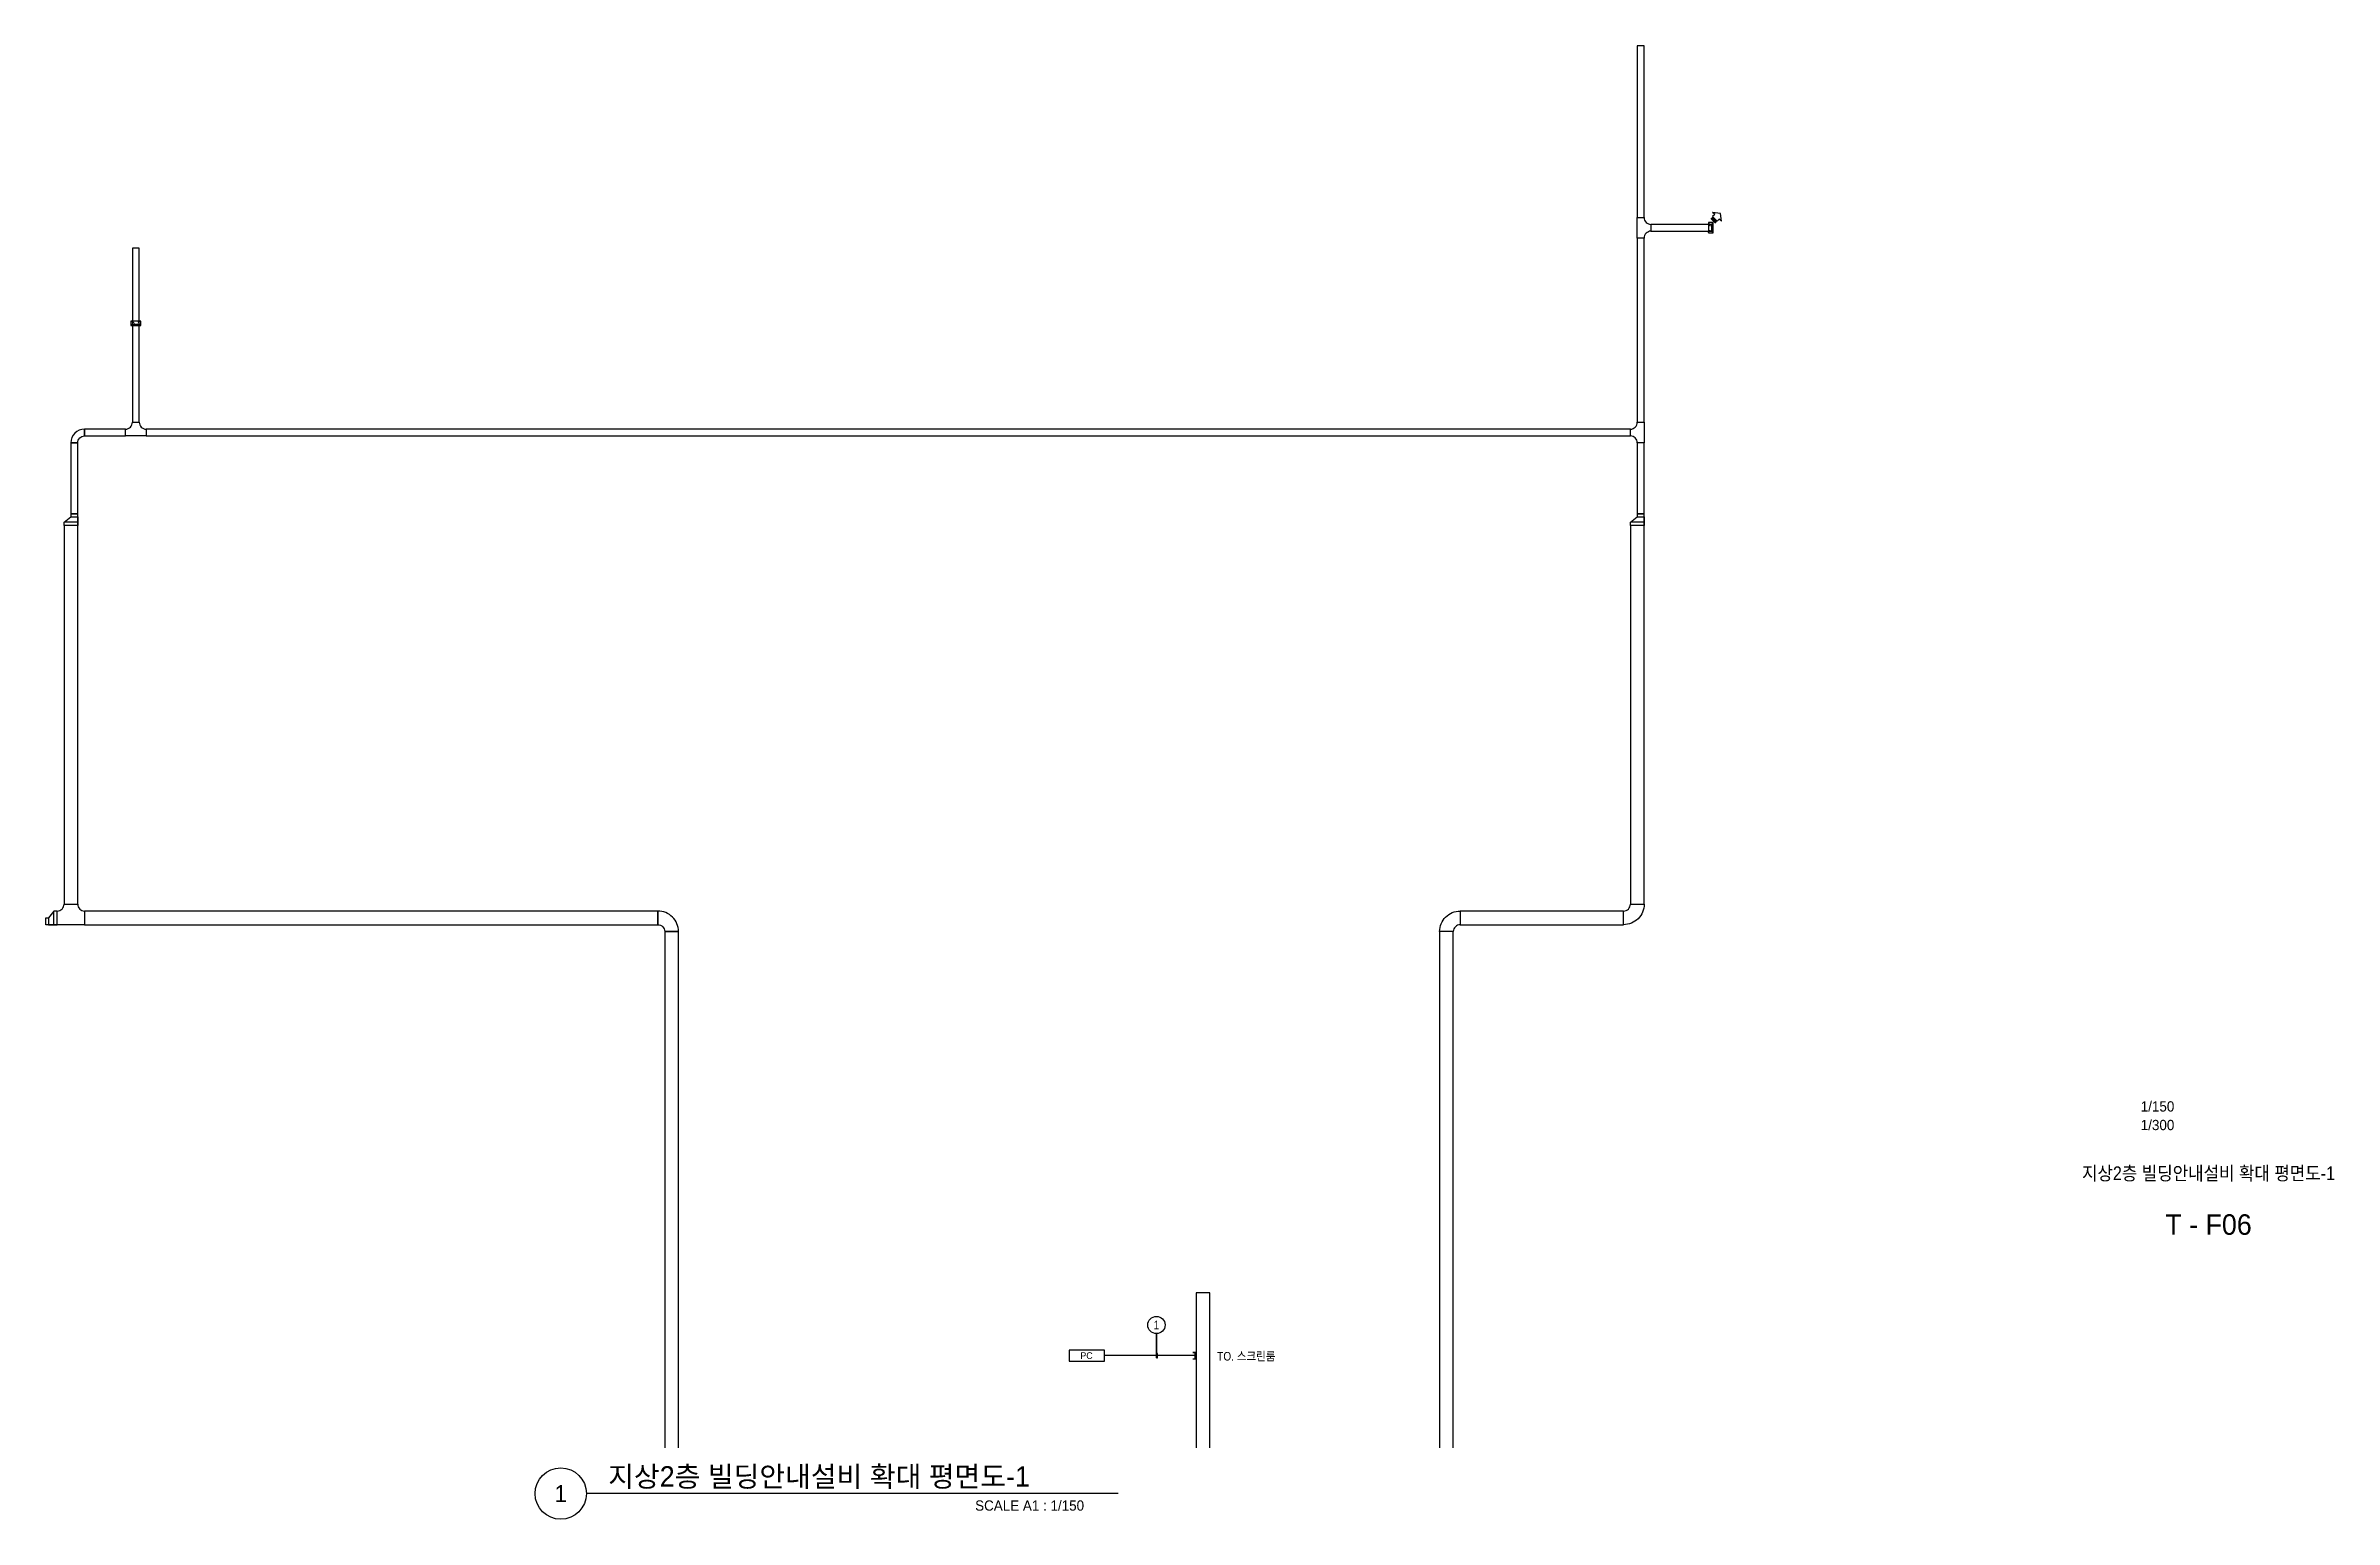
# Model space of a CAD drawing. Header units: millimetres. Extents: x 90978 to 500588, y -351975 to -9702.
# Drawn here: x 274079 to 374439, y -173775 to -109170 of the extents above; entities that cross this region are included whole.
import ezdxf
from ezdxf.enums import TextEntityAlignment as Align

# ---------------------------------------------------------------- set-up
doc = ezdxf.new("R2010")
doc.units = ezdxf.units.MM
doc.header["$LTSCALE"] = 150
doc.linetypes.add('D1', pattern=[3, 1, -1, 1])
for name, color, linetype in [('-----21 Embeded Wire in Ceiling or Wall', 4, 'Continuous'), ('-----27 Communication Cable Tray', 2, 'Continuous'), ('-----29 Indicator', 1, 'Continuous'), ('-----30 Text', 2, 'Continuous'), ('-----41 Drawing Title', 2, 'Continuous'), ('-----42 Drawing Number', 2, 'Continuous'), ('-----43 Drawing Scale', 3, 'Continuous'), ('NOTE', 1, 'Continuous')]:
    doc.layers.add(name, color=color, linetype=linetype)
doc.styles.add('ELEC', font='')
doc.styles.get('ELEC').set_extended_font_data('Dotum')

msp = doc.modelspace()

# ---------------------------------------------------------------- texts
at = {"layer": '-----30 Text', "style": 'ELEC', "width": 0.9}
for s, p in [('1', (322787, -165259, 0)), ('TO. 스크린룸', (326729, -166617, 0))]:
    msp.add_text(s, height=375, dxfattribs=at).set_placement(p, align=Align.MIDDLE)
at = {"layer": '-----41 Drawing Title', "style": 'ELEC', "width": 0.9}
msp.add_text('지상2층 빌딩안내설비 확대 평면도-1', height=600, dxfattribs=at).set_placement((368925, -158605), align=Align.MIDDLE_CENTER)
at = {"layer": '-----41 Drawing Title', "color": 2, "style": 'ELEC'}
msp.add_text('지상2층 빌딩안내설비 확대 평면도-1', height=900, dxfattribs=at).set_placement((298745, -172350))
at = {"layer": '-----41 Drawing Title', "color": 7, "style": 'ELEC'}
msp.add_text('1', height=750, dxfattribs=at).set_placement((296661, -172650), align=Align.MIDDLE)
at = {"layer": '-----41 Drawing Title', "style": 'ELEC'}
msp.add_text('SCALE A1 : 1/150', height=450, dxfattribs=at).set_placement((319614, -173400), align=Align.RIGHT)
at = {"layer": '-----42 Drawing Number', "style": 'ELEC'}
msp.add_text('T - F06', height=900, dxfattribs=at).set_placement((368925, -160855), align=Align.MIDDLE_CENTER)
at = {"layer": '-----43 Drawing Scale', "style": 'ELEC'}
for s, p in [('1/150', (366690, -155675)), ('1/300', (366690, -156490))]:
    msp.add_text(s, height=450, dxfattribs=at).set_placement(p, align=Align.MIDDLE_CENTER)

# ---------------------------------------------------------------- blocks, each defined once
blk = doc.blocks.new('PC')
at = {"layer": 'NOTE', "color": 1}
blk.add_lwpolyline([(220317, -200841), (223670, -200841), (223670, -199815), (220317, -199815)], close=True, dxfattribs=at)
at = {"layer": '-----30 Text', "style": 'ELEC'}
blk.add_text('PC', height=640.3, dxfattribs=at).set_placement((221972, -200328), align=Align.MIDDLE_CENTER)
blk = doc.blocks.new('O08')
blk.add_hatch(color=256).paths.add_polyline_path([(120, 51), (-120, 51), (-120, 0), (120, 0)])
blk.add_lwpolyline([(120, 127.5), (120, 0), (-120, 0), (-120, 127.5), (-120, 51), (120, 51)])
blk = doc.blocks.new('O03')
at = {"linetype": 'Continuous'}
for p, q in [((-101, 101), (101, -101)), ((-74, 127), (127, -74)), ((-48, 154), (154, -48)), ((-27, 366), (69, 270)), ((-27, 366), (321, 321)), ((69, 270), (-21, 180)), ((-21, 180), (180, -21)), ((270, 69), (180, -21)), ((270, 69), (366, -27)), ((321, 321), (366, -27))]:
    blk.add_line(p, q, dxfattribs=at)

# ---------------------------------------------------------------- linework, layer by layer
at = {"layer": '-----21 Embeded Wire in Ceiling or Wall'}
msp.add_line((324533, -166602, 0), (320503, -166602, 0), dxfattribs=at)
at = {"layer": '-----27 Communication Cable Tray', "elevation": 0}
for points in [[(343874, -109170), (343874, -116700), (344174, -116700), (344174, -109170)], [(347200, -117000), (344474, -117000), (344474, -117300), (347200, -117300)], [(277879, -118038), (277879, -125679), (278179, -125679), (278179, -118038)], [(344174, -125679), (344174, -117600), (343874, -117600), (343874, -125679)], [(275779, -126279), (277579, -126279), (277579, -125979), (275779, -125979)], [(278479, -126279), (343574, -126279), (343574, -125979), (278479, -125979)], [(275179, -126579), (275179, -129699), (275479, -129699), (275479, -126579)], [(343874, -126579), (343874, -129699), (344174, -129699), (344174, -126579)], [(275479, -146808), (275479, -130199), (274879, -130199), (274879, -146808)], [(344174, -146808), (344174, -130199), (343574, -130199), (343574, -146808)], [(300926, -147108), (275779, -147108), (275779, -147708), (300926, -147708)], [(336107, -147708), (343274, -147708), (343274, -147108), (336107, -147108)]]:
    msp.add_lwpolyline(points, close=True, dxfattribs=at)
for points in [[(344174, -117600), (343874, -117600), (343874, -117600), (343874, -116700), (344174, -116700, 0.4142136), (344474, -117000), (344474, -117300), (344474, -117300, 0.4142136)], [(275479, -126579), (275479, -126579, -0.4142136), (275779, -126279), (275779, -126279), (275779, -125979, 0.4142136), (275179, -126579)], [(278479, -125979), (278479, -126279), (278479, -126279), (277579, -126279), (277579, -125979, 0.4142136), (277879, -125679), (278179, -125679), (278179, -125679, 0.4142136)], [(343874, -125679), (344174, -125679), (344174, -125679), (344174, -126579), (343874, -126579, 0.4142136), (343574, -126279), (343574, -125979), (343574, -125979, 0.4142136)], [(275779, -147108), (275779, -147708), (275779, -147708), (274579, -147708), (274579, -147108, 0.4142136), (274879, -146808), (275479, -146808), (275479, -146808, 0.4142136)], [(300926, -147708), (300926, -147708, -0.4142136), (301226, -148008), (301226, -148008), (301826, -148008, 0.4142136), (300926, -147108)], [(336107, -147708), (336107, -147708, 0.4142136), (335807, -148008), (335807, -148008), (335207, -148008, -0.4142136), (336107, -147108)], [(343274, -147108), (343274, -147108, 0.4142136), (343574, -146808), (343574, -146808), (344174, -146808, -0.4142136), (343274, -147708)]]:
    msp.add_lwpolyline(points, format="xyb", close=True, dxfattribs=at)
at = {"layer": '-----27 Communication Cable Tray', "color": 1}
msp.add_lwpolyline([(347000, -117375), (347200, -117375), (347200, -116925), (347000, -116925), (347000, -117375)], dxfattribs=at)
at = {"layer": '-----27 Communication Cable Tray', "color": 1, "linetype": 'D1'}
for points in [[(347000, -117375), (347200, -116925)], [(347000, -116925), (347200, -117375)]]:
    msp.add_lwpolyline(points, dxfattribs=at)
at = {"layer": '-----27 Communication Cable Tray'}
for points in [[(347050, -117250), (347050, -117300), (347150, -117300), (347150, -117000), (347050, -117000), (347050, -117050)], [(347150, -117325), (347200, -117325), (347200, -116975), (347150, -116975), (347150, -117325)]]:
    msp.add_lwpolyline(points, dxfattribs=at)
at = {"layer": '-----27 Communication Cable Tray', "color": 1, "elevation": 0}
msp.add_lwpolyline([(277804, -121238), (277804, -121438), (278254, -121438), (278254, -121238), (277804, -121238)], dxfattribs=at)
at = {"layer": '-----27 Communication Cable Tray', "color": 1, "linetype": 'D1', "elevation": 0}
for points in [[(277804, -121238), (278254, -121438)], [(278254, -121238), (277804, -121438)]]:
    msp.add_lwpolyline(points, dxfattribs=at)
at = {"layer": '-----27 Communication Cable Tray', "elevation": 0}
for points in [[(277854, -121388), (277854, -121438), (278204, -121438), (278204, -121388), (277854, -121388)], [(277929, -121288), (277879, -121288), (277879, -121388), (278179, -121388), (278179, -121288), (278129, -121288)], [(275479, -130199), (275479, -129699), (275179, -129699), (275179, -129818), (275479, -129818), (275479, -130051), (274879, -130051), (275179, -129818), (275479, -129818), (275479, -130199), (274879, -130199), (274879, -130051)], [(344174, -130199), (344174, -129699), (343874, -129699), (343874, -129818), (344174, -129818), (344174, -130051), (343574, -130051), (343874, -129818), (344174, -129818), (344174, -130199), (343574, -130199), (343574, -130051)], [(274579, -147708), (274079, -147708), (274079, -147408), (274198, -147408), (274198, -147708), (274431, -147708), (274431, -147108), (274198, -147408), (274198, -147708), (274579, -147708), (274579, -147108), (274431, -147108)], [(274079, -147708), (274079, -147408)], [(301826, -170650), (301826, -148008), (301226, -148008), (301226, -170650)], [(335807, -170650), (335807, -148008), (335207, -148008), (335207, -170650)], [(325133, -170650), (325133, -163843), (324533, -163843), (324533, -170650)]]:
    msp.add_lwpolyline(points, dxfattribs=at)
at = {"layer": '-----29 Indicator', "color": 1}
msp.add_line((322787, -166702, 0), (322787, -165638, 0), dxfattribs=at)
at = {"layer": '-----29 Indicator', "color": 1, "elevation": 0}
msp.add_lwpolyline([(322787, -165638), (322787, -166702), (322837, -166702), (322837, -166502), (322787, -166502)], dxfattribs=at)
at = {"layer": '-----29 Indicator'}
msp.add_circle((322787, -165259, 0), 378, dxfattribs=at)
at = {"layer": '-----41 Drawing Title', "color": 7}
msp.add_line((321114, -172650), (297786, -172650), dxfattribs=at)
msp.add_circle((296661, -172650), 1125, dxfattribs=at)

# ---------------------------------------------------------------- block references
at = {"layer": '-----21 Embeded Wire in Ceiling or Wall', "xscale": -1.199999999953434, "yscale": 1.199999999953434, "zscale": 1.199999999953434, "rotation": 90}
msp.add_blockref('O08', (324533, -166602, 0), dxfattribs=at)
at = {"layer": '-----27 Communication Cable Tray', "xscale": -1, "rotation": 270}
msp.add_blockref('O03', (347200, -116840), dxfattribs=at)
at = {"xscale": 0.4607257312118381, "yscale": 0.4607257312118381, "zscale": 0.4607257312118381}
msp.add_blockref('PC', (217453, -74305), dxfattribs=at)

msp.set_redraw_order([(e.dxf.handle, doc.entitydb.next_handle()) for e in msp.query("TEXT MTEXT ATTDEF DIMENSION ARC_DIMENSION")])  # texts and dimensions are drawn at this point

doc.saveas('drawing.dxf')
